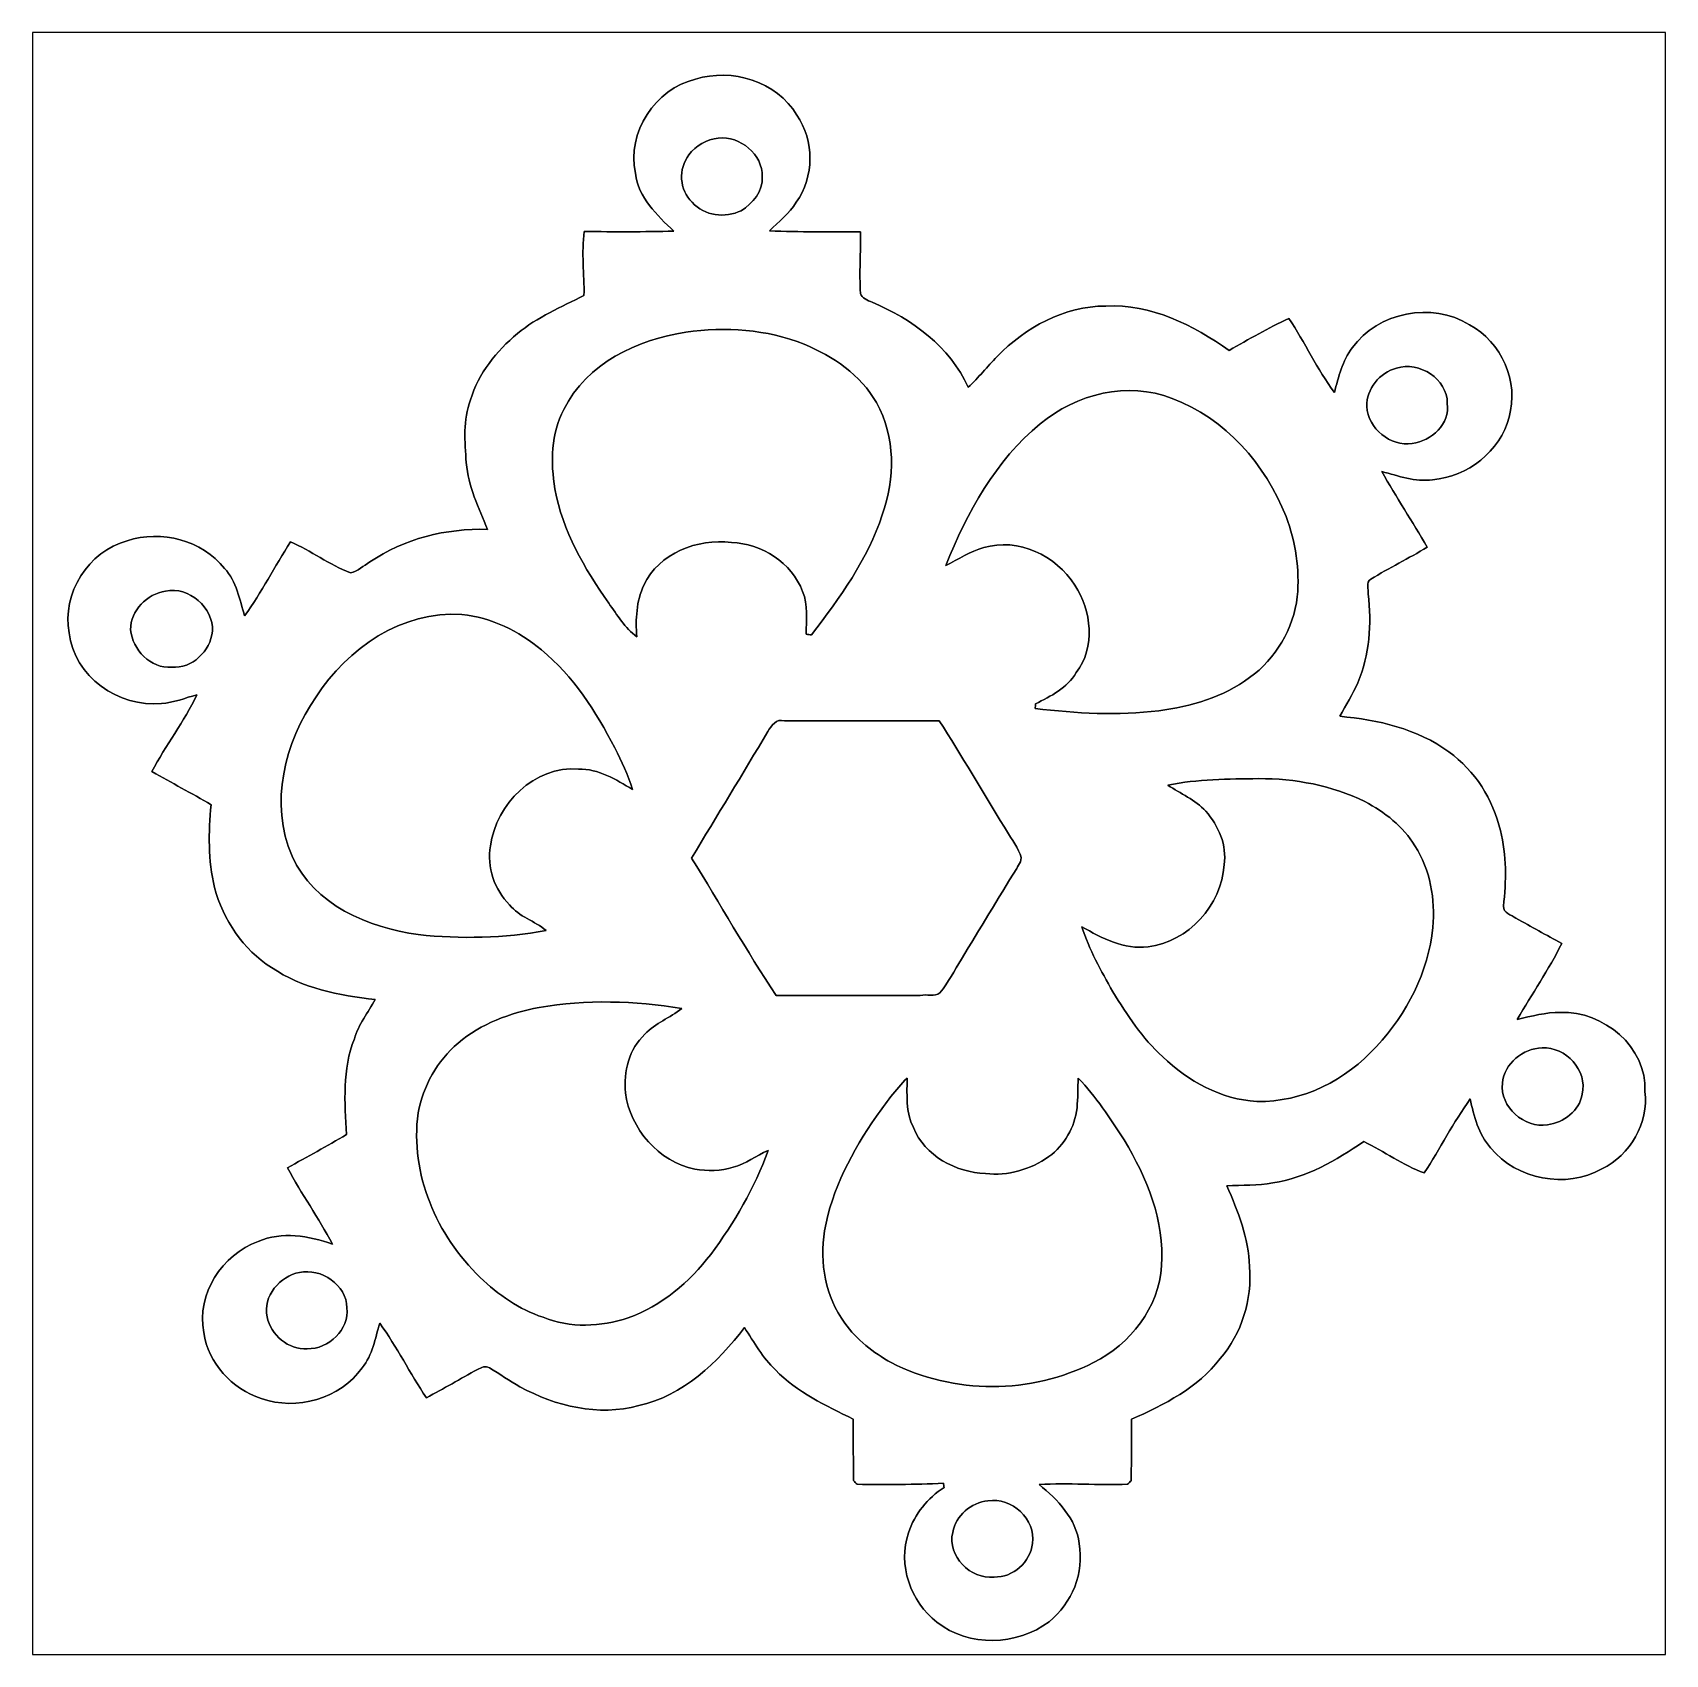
# Model space of a CAD drawing. Header units: centimetres. Extents: x -16.8 to 16.8, y -16.7 to 16.7.
import ezdxf

# ---------------------------------------------------------------- set-up
doc = ezdxf.new("R2010")
doc.units = ezdxf.units.CM
doc.header["$MEASUREMENT"] = 0
doc.layers.add('Layer 1', color=7, linetype='Continuous')

msp = doc.modelspace()

# ---------------------------------------------------------------- linework, layer by layer
at = {"layer": 'Layer 1', "color": 7}
for points, knots in [([(-16.77458, 16.66875), (-16.77458, 16.66875), (16.77458, 16.66875), (16.77458, 16.66875), (16.77458, 16.66875), (16.77458, 16.66875), (16.77458, -16.66875), (16.77458, -16.66875), (16.77458, -16.66875), (16.77458, -16.66875), (-16.77458, -16.66875), (-16.77458, -16.66875), (-16.77458, -16.66875), (-16.77458, -16.66875), (-16.77458, 16.66875), (-16.77458, 16.66875), (-16.77458, 16.66875), (-16.77458, 16.66875), (-16.77458, 16.66875), (-16.77458, 16.66875)], [0, 0, 0, 0, 0.16666667, 0.16666667, 0.16666667, 0.16666667, 0.33333333, 0.33333333, 0.33333333, 0.33333333, 0.5, 0.5, 0.5, 0.5, 0.66666667, 0.66666667, 0.66666667, 0.66666667, 1, 1, 1, 1]), ([(-3.1556, 15.71272), (-3.97651, 15.5134), (-4.57623, 14.61311), (-4.38785, 13.77879), (-4.38785, 13.77879), (-4.32682, 13.27714), (-3.94829, 12.91202), (-3.59763, 12.58817), (-3.59763, 12.58817), (-4.21146, 12.57053), (-4.82529, 12.57512), (-5.43913, 12.58041), (-5.43913, 12.58041), (-5.50228, 12.14579), (-5.43666, 11.7034), (-5.44548, 11.26631), (-5.44548, 11.26631), (-5.91326, 11.02713), (-6.40539, 10.82075), (-6.81355, 10.48209), (-6.81355, 10.48209), (-7.24359, 10.12155), (-7.61577, 9.66329), (-7.77734, 9.11825), (-7.77734, 9.11825), (-7.93468, 8.70761), (-7.89411, 8.25853), (-7.86553, 7.82955), (-7.86553, 7.82955), (-7.82144, 7.34413), (-7.61153, 6.90069), (-7.42774, 6.45654), (-7.42774, 6.45654), (-8.27581, 6.48123), (-9.14224, 6.27062), (-9.84532, 5.78732), (-9.84532, 5.78732), (-9.97761, 5.71183), (-10.09368, 5.59329), (-10.24678, 5.56154), (-10.24678, 5.56154), (-10.67611, 5.7344), (-11.05253, 6.01663), (-11.47692, 6.20219), (-11.47692, 6.20219), (-11.7983, 5.69877), (-12.06994, 5.16255), (-12.41989, 4.67854), (-12.41989, 4.67854), (-12.51973, 5.01615), (-12.58535, 5.38515), (-12.83194, 5.65397), (-12.83194, 5.65397), (-13.29655, 6.23888), (-14.12946, 6.44701), (-14.83289, 6.22371), (-14.83289, 6.22371), (-15.6277, 6.01345), (-16.18403, 5.13609), (-16.0214, 4.32753), (-16.0214, 4.32753), (-15.93039, 3.435), (-14.99694, 2.78624), (-14.12981, 2.88078), (-14.12981, 2.88078), (-13.87581, 2.88854), (-13.64192, 2.99649), (-13.39815, 3.05647), (-13.39815, 3.05647), (-13.65779, 2.50437), (-14.04585, 2.02177), (-14.32243, 1.47708), (-14.32243, 1.47708), (-13.91814, 1.24954), (-13.50892, 1.03117), (-13.10887, 0.79657), (-13.10887, 0.79657), (-13.16637, 0.23142), (-13.16743, -0.34784), (-13.03867, -0.90346), (-13.03867, -0.90346), (-12.8591, -1.56598), (-12.45482, -2.18369), (-11.86533, -2.54917), (-11.86533, -2.54917), (-11.24056, -2.98027), (-10.47433, -3.12314), (-9.73384, -3.20781), (-9.73384, -3.20781), (-9.88766, -3.47098), (-10.07357, -3.71969), (-10.16423, -4.01461), (-10.16423, -4.01461), (-10.41153, -4.63973), (-10.36532, -5.32694), (-10.3251, -5.98417), (-10.3251, -5.98417), (-10.72444, -6.21947), (-11.1312, -6.44243), (-11.5376, -6.66538), (-11.5376, -6.66538), (-11.25149, -7.20161), (-10.89766, -7.69796), (-10.61614, -8.2363), (-10.61614, -8.2363), (-11.10156, -8.06309), (-11.6519, -7.96643), (-12.1412, -8.18339), (-12.1412, -8.18339), (-12.88344, -8.44374), (-13.41014, -9.265), (-13.25951, -10.05064), (-13.25951, -10.05064), (-13.17343, -10.68352), (-12.67813, -11.21057), (-12.08088, -11.40883), (-12.08088, -11.40883), (-11.34992, -11.66566), (-10.45422, -11.4173), (-10.00231, -10.77595), (-10.00231, -10.77595), (-9.78853, -10.51454), (-9.73737, -10.17446), (-9.64283, -9.8612), (-9.64283, -9.8612), (-9.28864, -10.34838), (-9.02229, -10.89342), (-8.68433, -11.39261), (-8.68433, -11.39261), (-8.32732, -11.21128), (-7.98689, -10.99961), (-7.63376, -10.81193), (-7.63376, -10.81193), (-7.55862, -10.77736), (-7.46795, -10.72303), (-7.38823, -10.77771), (-7.38823, -10.77771), (-7.17444, -10.89978), (-6.97971, -11.05323), (-6.76134, -11.16894), (-6.76134, -11.16894), (-6.02615, -11.56794), (-5.14597, -11.78313), (-4.32118, -11.55347), (-4.32118, -11.55347), (-3.40572, -11.35521), (-2.70122, -10.66835), (-2.14665, -9.95151), (-2.14665, -9.95151), (-1.95121, -10.25384), (-1.77306, -10.57134), (-1.50989, -10.82287), (-1.50989, -10.82287), (-1.06504, -11.28324), (-0.47907, -11.557), (0.08819, -11.83217), (0.08819, -11.83217), (0.08643, -12.25303), (0.08855, -12.6746), (0.09313, -13.09617), (0.09313, -13.09617), (0.11712, -13.12157), (0.14146, -13.14732), (0.16581, -13.17343), (0.16581, -13.17343), (0.75706, -13.17943), (1.34902, -13.18189), (1.93993, -13.14944), (1.93993, -13.14944), (1.94381, -13.17131), (1.95121, -13.21435), (1.95509, -13.23587), (1.95509, -13.23587), (1.61643, -13.45565), (1.35114, -13.78444), (1.22061, -14.1672), (1.22061, -14.1672), (1.00118, -14.82161), (1.26083, -15.59454), (1.80799, -16.00729), (1.80799, -16.00729), (2.45851, -16.52517), (3.45546, -16.49201), (4.11021, -15.99812), (4.11021, -15.99812), (4.57764, -15.61747), (4.84293, -14.9927), (4.72757, -14.38981), (4.72757, -14.38981), (4.67395, -13.87616), (4.28307, -13.49199), (3.90878, -13.1759), (3.90878, -13.1759), (4.51238, -13.14168), (5.11845, -13.19777), (5.72311, -13.17272), (5.72311, -13.17272), (5.74816, -13.14732), (5.77356, -13.12263), (5.79967, -13.09829), (5.79967, -13.09829), (5.80249, -12.67777), (5.80461, -12.25726), (5.8039, -11.83711), (5.8039, -11.83711), (6.47524, -11.53478), (7.17021, -11.18941), (7.62564, -10.59004), (7.62564, -10.59004), (8.07085, -10.07075), (8.28746, -9.37754), (8.2296, -8.69738), (8.2296, -8.69738), (8.21408, -8.11318), (7.99218, -7.56532), (7.76499, -7.03651), (7.76499, -7.03651), (8.08002, -7.02098), (8.39752, -7.03474), (8.70973, -6.97865), (8.70973, -6.97865), (9.39729, -6.86999), (10.01183, -6.51404), (10.57769, -6.12669), (10.57769, -6.12669), (10.99855, -6.32989), (11.38061, -6.61353), (11.82194, -6.77333), (11.82194, -6.77333), (12.1412, -6.26851), (12.42095, -5.73828), (12.76385, -5.24933), (12.76385, -5.24933), (12.8397, -5.60564), (12.93495, -5.97464), (13.18366, -6.25475), (13.18366, -6.25475), (13.71671, -6.91339), (14.73341, -7.10248), (15.47107, -6.68796), (15.47107, -6.68796), (16.05633, -6.40539), (16.43274, -5.7471), (16.35619, -5.09693), (16.35619, -5.09693), (16.40064, -4.18218), (15.49929, -3.44064), (14.62264, -3.47274), (14.62264, -3.47274), (14.31854, -3.46957), (14.02433, -3.54683), (13.73152, -3.61597), (13.73152, -3.61597), (14.03315, -3.09316), (14.37852, -2.59503), (14.64557, -2.05317), (14.64557, -2.05317), (14.32807, -1.88807), (14.02009, -1.70533), (13.70436, -1.53705), (13.70436, -1.53705), (13.61334, -1.4672), (13.44119, -1.43228), (13.44718, -1.29011), (13.44718, -1.29011), (13.50469, -0.77364), (13.51703, -0.24236), (13.38509, 0.26458), (13.38509, 0.26458), (13.23693, 0.90346), (12.86545, 1.50178), (12.3257, 1.88136), (12.3257, 1.88136), (11.68047, 2.36185), (10.87085, 2.54212), (10.08415, 2.61549), (10.08415, 2.61549), (10.20692, 2.84551), (10.34979, 3.06458), (10.45527, 3.30376), (10.45527, 3.30376), (10.70292, 3.87809), (10.73644, 4.51767), (10.67117, 5.13256), (10.67117, 5.13256), (10.67823, 5.21899), (10.61896, 5.37104), (10.72056, 5.43278), (10.72056, 5.43278), (11.09804, 5.66808), (11.50232, 5.85823), (11.8812, 6.09212), (11.8812, 6.09212), (11.5757, 6.61388), (11.2462, 7.12117), (10.94846, 7.64716), (10.94846, 7.64716), (11.28889, 7.55756), (11.63391, 7.42491), (11.99233, 7.47748), (11.99233, 7.47748), (12.70988, 7.5371), (13.38545, 8.0585), (13.56289, 8.76653), (13.56289, 8.76653), (13.77209, 9.48514), (13.40908, 10.31699), (12.74833, 10.66412), (12.74833, 10.66412), (11.98351, 11.13861), (10.86309, 10.93011), (10.34168, 10.18893), (10.34168, 10.18893), (10.13636, 9.92329), (10.06052, 9.58991), (9.97409, 9.27276), (9.97409, 9.27276), (9.62131, 9.75254), (9.3666, 10.29723), (9.03887, 10.79429), (9.03887, 10.79429), (8.6166, 10.60132), (8.21619, 10.36532), (7.81297, 10.13672), (7.81297, 10.13672), (7.07002, 10.65671), (6.20748, 11.09521), (5.27544, 11.049), (5.27544, 11.049), (4.42313, 11.04441), (3.62479, 10.61191), (3.04341, 10.00972), (3.04341, 10.00972), (2.84057, 9.8044), (2.66347, 9.57439), (2.45004, 9.37966), (2.45004, 9.37966), (2.07045, 10.2108), (1.29822, 10.78336), (0.47272, 11.12485), (0.47272, 11.12485), (0.38806, 11.1693), (0.26423, 11.20563), (0.23671, 11.30935), (0.23671, 11.30935), (0.20884, 11.73127), (0.24201, 12.15355), (0.2353, 12.57582), (0.2353, 12.57582), (-0.38735, 12.57582), (-1.01036, 12.56912), (-1.63266, 12.59276), (-1.63266, 12.59276), (-1.44851, 12.78819), (-1.22414, 12.948), (-1.08232, 13.18048), (-1.08232, 13.18048), (-0.71473, 13.70118), (-0.70767, 14.45189), (-1.07491, 14.97506), (-1.07491, 14.97506), (-1.48237, 15.66721), (-2.40841, 15.94697), (-3.1556, 15.71272)], [0, 0, 0, 0, 0.01086957, 0.01086957, 0.01086957, 0.01086957, 0.02173913, 0.02173913, 0.02173913, 0.02173913, 0.0326087, 0.0326087, 0.0326087, 0.0326087, 0.04347826, 0.04347826, 0.04347826, 0.04347826, 0.05434783, 0.05434783, 0.05434783, 0.05434783, 0.06521739, 0.06521739, 0.06521739, 0.06521739, 0.07608696, 0.07608696, 0.07608696, 0.07608696, 0.08695652, 0.08695652, 0.08695652, 0.08695652, 0.09782609, 0.09782609, 0.09782609, 0.09782609, 0.10869565, 0.10869565, 0.10869565, 0.10869565, 0.11956522, 0.11956522, 0.11956522, 0.11956522, 0.13043478, 0.13043478, 0.13043478, 0.13043478, 0.14130435, 0.14130435, 0.14130435, 0.14130435, 0.15217391, 0.15217391, 0.15217391, 0.15217391, 0.16304348, 0.16304348, 0.16304348, 0.16304348, 0.17391304, 0.17391304, 0.17391304, 0.17391304, 0.18478261, 0.18478261, 0.18478261, 0.18478261, 0.19565217, 0.19565217, 0.19565217, 0.19565217, 0.20652174, 0.20652174, 0.20652174, 0.20652174, 0.2173913, 0.2173913, 0.2173913, 0.2173913, 0.22826087, 0.22826087, 0.22826087, 0.22826087, 0.23913043, 0.23913043, 0.23913043, 0.23913043, 0.25, 0.25, 0.25, 0.25, 0.26086957, 0.26086957, 0.26086957, 0.26086957, 0.27173913, 0.27173913, 0.27173913, 0.27173913, 0.2826087, 0.2826087, 0.2826087, 0.2826087, 0.29347826, 0.29347826, 0.29347826, 0.29347826, 0.30434783, 0.30434783, 0.30434783, 0.30434783, 0.31521739, 0.31521739, 0.31521739, 0.31521739, 0.32608696, 0.32608696, 0.32608696, 0.32608696, 0.33695652, 0.33695652, 0.33695652, 0.33695652, 0.34782609, 0.34782609, 0.34782609, 0.34782609, 0.35869565, 0.35869565, 0.35869565, 0.35869565, 0.36956522, 0.36956522, 0.36956522, 0.36956522, 0.38043478, 0.38043478, 0.38043478, 0.38043478, 0.39130435, 0.39130435, 0.39130435, 0.39130435, 0.40217391, 0.40217391, 0.40217391, 0.40217391, 0.41304348, 0.41304348, 0.41304348, 0.41304348, 0.42391304, 0.42391304, 0.42391304, 0.42391304, 0.43478261, 0.43478261, 0.43478261, 0.43478261, 0.44565217, 0.44565217, 0.44565217, 0.44565217, 0.45652174, 0.45652174, 0.45652174, 0.45652174, 0.4673913, 0.4673913, 0.4673913, 0.4673913, 0.47826087, 0.47826087, 0.47826087, 0.47826087, 0.48913043, 0.48913043, 0.48913043, 0.48913043, 0.5, 0.5, 0.5, 0.5, 0.51086957, 0.51086957, 0.51086957, 0.51086957, 0.52173913, 0.52173913, 0.52173913, 0.52173913, 0.5326087, 0.5326087, 0.5326087, 0.5326087, 0.54347826, 0.54347826, 0.54347826, 0.54347826, 0.55434783, 0.55434783, 0.55434783, 0.55434783, 0.56521739, 0.56521739, 0.56521739, 0.56521739, 0.57608696, 0.57608696, 0.57608696, 0.57608696, 0.58695652, 0.58695652, 0.58695652, 0.58695652, 0.59782609, 0.59782609, 0.59782609, 0.59782609, 0.60869565, 0.60869565, 0.60869565, 0.60869565, 0.61956522, 0.61956522, 0.61956522, 0.61956522, 0.63043478, 0.63043478, 0.63043478, 0.63043478, 0.64130435, 0.64130435, 0.64130435, 0.64130435, 0.65217391, 0.65217391, 0.65217391, 0.65217391, 0.66304348, 0.66304348, 0.66304348, 0.66304348, 0.67391304, 0.67391304, 0.67391304, 0.67391304, 0.68478261, 0.68478261, 0.68478261, 0.68478261, 0.69565217, 0.69565217, 0.69565217, 0.69565217, 0.70652174, 0.70652174, 0.70652174, 0.70652174, 0.7173913, 0.7173913, 0.7173913, 0.7173913, 0.72826087, 0.72826087, 0.72826087, 0.72826087, 0.73913043, 0.73913043, 0.73913043, 0.73913043, 0.75, 0.75, 0.75, 0.75, 0.76086957, 0.76086957, 0.76086957, 0.76086957, 0.77173913, 0.77173913, 0.77173913, 0.77173913, 0.7826087, 0.7826087, 0.7826087, 0.7826087, 0.79347826, 0.79347826, 0.79347826, 0.79347826, 0.80434783, 0.80434783, 0.80434783, 0.80434783, 0.81521739, 0.81521739, 0.81521739, 0.81521739, 0.82608696, 0.82608696, 0.82608696, 0.82608696, 0.83695652, 0.83695652, 0.83695652, 0.83695652, 0.84782609, 0.84782609, 0.84782609, 0.84782609, 0.85869565, 0.85869565, 0.85869565, 0.85869565, 0.86956522, 0.86956522, 0.86956522, 0.86956522, 0.88043478, 0.88043478, 0.88043478, 0.88043478, 0.89130435, 0.89130435, 0.89130435, 0.89130435, 0.90217391, 0.90217391, 0.90217391, 0.90217391, 0.91304348, 0.91304348, 0.91304348, 0.91304348, 0.92391304, 0.92391304, 0.92391304, 0.92391304, 0.93478261, 0.93478261, 0.93478261, 0.93478261, 0.94565217, 0.94565217, 0.94565217, 0.94565217, 0.95652174, 0.95652174, 0.95652174, 0.95652174, 0.9673913, 0.9673913, 0.9673913, 0.9673913, 0.97826087, 0.97826087, 0.97826087, 0.97826087, 1, 1, 1, 1]), ([(-2.6857, 14.50164), (-2.23908, 14.55138), (-1.76883, 14.16544), (-1.7847, 13.70542), (-1.7847, 13.70542), (-1.76177, 13.40908), (-1.9812, 13.15932), (-2.21439, 13.00903), (-2.21439, 13.00903), (-2.54212, 12.85275), (-2.97674, 12.89332), (-3.22086, 13.18331), (-3.22086, 13.18331), (-3.48897, 13.4299), (-3.51049, 13.87263), (-3.2893, 14.15486), (-3.2893, 14.15486), (-3.15207, 14.34994), (-2.92065, 14.47518), (-2.6857, 14.50164)], [0, 0, 0, 0, 0.16666667, 0.16666667, 0.16666667, 0.16666667, 0.33333333, 0.33333333, 0.33333333, 0.33333333, 0.5, 0.5, 0.5, 0.5, 0.66666667, 0.66666667, 0.66666667, 0.66666667, 1, 1, 1, 1]), ([(-3.35351, 10.51207), (-2.53824, 10.63131), (-1.69051, 10.56852), (-0.9211, 10.26477), (-0.9211, 10.26477), (-0.32773, 10.01607), (0.23989, 9.63471), (0.56268, 9.06251), (0.56268, 9.06251), (0.95638, 8.36683), (0.95356, 7.49759), (0.68192, 6.75816), (0.68192, 6.75816), (0.38911, 5.83706), (-0.19544, 5.05248), (-0.76906, 4.28978), (-0.76906, 4.28978), (-0.80539, 4.29331), (-0.84173, 4.29683), (-0.87736, 4.30071), (-0.87736, 4.30071), (-0.88089, 4.59458), (-0.83926, 4.90291), (-0.95285, 5.18266), (-0.95285, 5.18266), (-1.17934, 5.77391), (-1.79176, 6.16691), (-2.41723, 6.18702), (-2.41723, 6.18702), (-3.11326, 6.27697), (-3.90631, 5.96935), (-4.21675, 5.30966), (-4.21675, 5.30966), (-4.36563, 4.98052), (-4.39138, 4.60692), (-4.35928, 4.25097), (-4.35928, 4.25097), (-4.6041, 4.43018), (-4.76179, 4.70006), (-4.93748, 4.94136), (-4.93748, 4.94136), (-5.43807, 5.65044), (-5.88504, 6.42549), (-6.04414, 7.28945), (-6.04414, 7.28945), (-6.13093, 7.83625), (-6.1274, 8.42504), (-5.85717, 8.92351), (-5.85717, 8.92351), (-5.39503, 9.86649), (-4.35081, 10.36214), (-3.35351, 10.51207)], [0, 0, 0, 0, 0.07142857, 0.07142857, 0.07142857, 0.07142857, 0.14285714, 0.14285714, 0.14285714, 0.14285714, 0.21428571, 0.21428571, 0.21428571, 0.21428571, 0.28571429, 0.28571429, 0.28571429, 0.28571429, 0.35714286, 0.35714286, 0.35714286, 0.35714286, 0.42857143, 0.42857143, 0.42857143, 0.42857143, 0.5, 0.5, 0.5, 0.5, 0.57142857, 0.57142857, 0.57142857, 0.57142857, 0.64285714, 0.64285714, 0.64285714, 0.64285714, 0.71428571, 0.71428571, 0.71428571, 0.71428571, 0.78571429, 0.78571429, 0.78571429, 0.78571429, 0.85714286, 0.85714286, 0.85714286, 0.85714286, 1, 1, 1, 1]), ([(11.25008, 9.77406), (11.71892, 9.91411), (12.29607, 9.55287), (12.29466, 9.04769), (12.29466, 9.04769), (12.35357, 8.62647), (11.96975, 8.27052), (11.57287, 8.22537), (11.57287, 8.22537), (11.12308, 8.15375), (10.66694, 8.5277), (10.63872, 8.98243), (10.63872, 8.98243), (10.6359, 9.34614), (10.90154, 9.68022), (11.25008, 9.77406)], [0, 0, 0, 0, 0.2, 0.2, 0.2, 0.2, 0.4, 0.4, 0.4, 0.4, 0.6, 0.6, 0.6, 0.6, 1, 1, 1, 1]), ([(3.92924, 8.62894), (4.66796, 9.2396), (5.72735, 9.51618), (6.63928, 9.14506), (6.63928, 9.14506), (7.73359, 8.74501), (8.56121, 7.79004), (8.98066, 6.72112), (8.98066, 6.72112), (9.17822, 6.19795), (9.26218, 5.63104), (9.21244, 5.07294), (9.21244, 5.07294), (9.13377, 4.41501), (8.77006, 3.79624), (8.23207, 3.40924), (8.23207, 3.40924), (7.69444, 3.00426), (7.02698, 2.81658), (6.36834, 2.73015), (6.36834, 2.73015), (5.52379, 2.62643), (4.66937, 2.6737), (3.82693, 2.77495), (3.82693, 2.77495), (3.82834, 2.79894), (3.83081, 2.84692), (3.83222, 2.87091), (3.83222, 2.87091), (4.14796, 3.02719), (4.48592, 3.19687), (4.67078, 3.51296), (4.67078, 3.51296), (5.06166, 4.03013), (4.9911, 4.79108), (4.63867, 5.30931), (4.63867, 5.30931), (4.26297, 5.92138), (3.47345, 6.29497), (2.76966, 6.08224), (2.76966, 6.08224), (2.48744, 6.00992), (2.24931, 5.83671), (1.98755, 5.71676), (1.98755, 5.71676), (2.42676, 6.80085), (3.01343, 7.87541), (3.92924, 8.62894)], [0, 0, 0, 0, 0.07692308, 0.07692308, 0.07692308, 0.07692308, 0.15384615, 0.15384615, 0.15384615, 0.15384615, 0.23076923, 0.23076923, 0.23076923, 0.23076923, 0.30769231, 0.30769231, 0.30769231, 0.30769231, 0.38461538, 0.38461538, 0.38461538, 0.38461538, 0.46153846, 0.46153846, 0.46153846, 0.46153846, 0.53846154, 0.53846154, 0.53846154, 0.53846154, 0.61538462, 0.61538462, 0.61538462, 0.61538462, 0.69230769, 0.69230769, 0.69230769, 0.69230769, 0.76923077, 0.76923077, 0.76923077, 0.76923077, 0.84615385, 0.84615385, 0.84615385, 0.84615385, 1, 1, 1, 1]), ([(-14.04303, 5.1876), (-13.56043, 5.29308), (-13.06266, 4.84858), (-13.07888, 4.3621), (-13.07888, 4.3621), (-13.12263, 3.95781), (-13.49657, 3.58704), (-13.91708, 3.62409), (-13.91708, 3.62409), (-14.34818, 3.59269), (-14.726, 3.98039), (-14.76128, 4.39455), (-14.76128, 4.39455), (-14.76622, 4.7939), (-14.42226, 5.12868), (-14.04303, 5.1876)], [0, 0, 0, 0, 0.2, 0.2, 0.2, 0.2, 0.4, 0.4, 0.4, 0.4, 0.6, 0.6, 0.6, 0.6, 1, 1, 1, 1]), ([(-10.94987, 3.01308), (-10.30852, 4.01214), (-9.18104, 4.79037), (-7.95479, 4.70958), (-7.95479, 4.70958), (-7.35083, 4.64573), (-6.78427, 4.36633), (-6.32001, 3.9818), (-6.32001, 3.9818), (-5.66279, 3.44135), (-5.19783, 2.71251), (-4.81083, 1.96356), (-4.81083, 1.96356), (-4.67184, 1.68804), (-4.53954, 1.40794), (-4.44712, 1.11266), (-4.44712, 1.11266), (-4.79072, 1.31022), (-5.14421, 1.53776), (-5.55766, 1.53106), (-5.55766, 1.53106), (-6.46007, 1.59808), (-7.2584, 0.81986), (-7.36388, -0.05045), (-7.36388, -0.05045), (-7.45137, -0.48648), (-7.28098, -0.94686), (-6.97724, -1.26153), (-6.97724, -1.26153), (-6.77686, -1.50495), (-6.46077, -1.59314), (-6.22159, -1.78752), (-6.22159, -1.78752), (-7.08766, -1.94627), (-7.97913, -1.96779), (-8.85331, -1.87219), (-8.85331, -1.87219), (-9.87919, -1.73143), (-10.99749, -1.26118), (-11.44341, -0.2607), (-11.44341, -0.2607), (-11.91754, 0.8128), (-11.59581, 2.08104), (-10.94987, 3.01308)], [0, 0, 0, 0, 0.08333333, 0.08333333, 0.08333333, 0.08333333, 0.16666667, 0.16666667, 0.16666667, 0.16666667, 0.25, 0.25, 0.25, 0.25, 0.33333333, 0.33333333, 0.33333333, 0.33333333, 0.41666667, 0.41666667, 0.41666667, 0.41666667, 0.5, 0.5, 0.5, 0.5, 0.58333333, 0.58333333, 0.58333333, 0.58333333, 0.66666667, 0.66666667, 0.66666667, 0.66666667, 0.75, 0.75, 0.75, 0.75, 0.83333333, 0.83333333, 0.83333333, 0.83333333, 1, 1, 1, 1]), ([(-1.66864, 2.30223), (-1.59456, 2.42217), (-1.49825, 2.57387), (-1.32362, 2.51883), (-1.32362, 2.51883), (-0.26458, 2.534), (0.79516, 2.51495), (1.85455, 2.52377), (1.85455, 2.52377), (2.32092, 1.80657), (2.7365, 1.05869), (3.1944, 0.33655), (3.1944, 0.33655), (3.30271, 0.15169), (3.429, -0.02469), (3.51931, -0.21978), (3.51931, -0.21978), (3.57329, -0.32314), (3.49532, -0.42863), (3.44558, -0.51506), (3.44558, -0.51506), (3.05929, -1.13206), (2.68887, -1.75895), (2.30928, -2.37984), (2.30928, -2.37984), (2.165, -2.61126), (2.04223, -2.85715), (1.86902, -3.06917), (1.86902, -3.06917), (1.76036, -3.16442), (1.58997, -3.08928), (1.46509, -3.12385), (1.46509, -3.12385), (0.47696, -3.12491), (-0.51118, -3.12032), (-1.49966, -3.12173), (-1.49966, -3.12173), (-2.10855, -2.20098), (-2.65324, -1.2386), (-3.23321, -0.29916), (-3.23321, -0.29916), (-2.71286, 0.56903), (-2.1844, 1.43192), (-1.66864, 2.30223)], [0, 0, 0, 0, 0.08333333, 0.08333333, 0.08333333, 0.08333333, 0.16666667, 0.16666667, 0.16666667, 0.16666667, 0.25, 0.25, 0.25, 0.25, 0.33333333, 0.33333333, 0.33333333, 0.33333333, 0.41666667, 0.41666667, 0.41666667, 0.41666667, 0.5, 0.5, 0.5, 0.5, 0.58333333, 0.58333333, 0.58333333, 0.58333333, 0.66666667, 0.66666667, 0.66666667, 0.66666667, 0.75, 0.75, 0.75, 0.75, 0.83333333, 0.83333333, 0.83333333, 0.83333333, 1, 1, 1, 1]), ([(8.41446, 1.33385), (9.16481, 1.33632), (9.92364, 1.1938), (10.59991, 0.86184), (10.59991, 0.86184), (11.00596, 0.64523), (11.39155, 0.35278), (11.62826, -0.04974), (11.62826, -0.04974), (11.94894, -0.54151), (12.04524, -1.15041), (11.99974, -1.72755), (11.99974, -1.72755), (11.89884, -2.6416), (11.46704, -3.5052), (10.83839, -4.17124), (10.83839, -4.17124), (10.21927, -4.85881), (9.31862, -5.32765), (8.37988, -5.30154), (8.37988, -5.30154), (7.64364, -5.26556), (6.97195, -4.88068), (6.44666, -4.38362), (6.44666, -4.38362), (6.02544, -4.00579), (5.71923, -3.52284), (5.42219, -3.04694), (5.42219, -3.04694), (5.17948, -2.61691), (4.93254, -2.18299), (4.78367, -1.70991), (4.78367, -1.70991), (5.19571, -1.94769), (5.6515, -2.18511), (6.14504, -2.12196), (6.14504, -2.12196), (6.97159, -2.02741), (7.66127, -1.26718), (7.70572, -0.44027), (7.70572, -0.44027), (7.7724, -0.03598), (7.59178, 0.36513), (7.33107, 0.66358), (7.33107, 0.66358), (7.11517, 0.90099), (6.81284, 1.02341), (6.55179, 1.2005), (6.55179, 1.2005), (7.16421, 1.32397), (7.79216, 1.32433), (8.41446, 1.33385)], [0, 0, 0, 0, 0.07142857, 0.07142857, 0.07142857, 0.07142857, 0.14285714, 0.14285714, 0.14285714, 0.14285714, 0.21428571, 0.21428571, 0.21428571, 0.21428571, 0.28571429, 0.28571429, 0.28571429, 0.28571429, 0.35714286, 0.35714286, 0.35714286, 0.35714286, 0.42857143, 0.42857143, 0.42857143, 0.42857143, 0.5, 0.5, 0.5, 0.5, 0.57142857, 0.57142857, 0.57142857, 0.57142857, 0.64285714, 0.64285714, 0.64285714, 0.64285714, 0.71428571, 0.71428571, 0.71428571, 0.71428571, 0.78571429, 0.78571429, 0.78571429, 0.78571429, 0.85714286, 0.85714286, 0.85714286, 0.85714286, 1, 1, 1, 1]), ([(-6.36799, -3.36903), (-5.39962, -3.20851), (-4.40302, -3.2258), (-3.43676, -3.39443), (-3.43676, -3.39443), (-3.68088, -3.58175), (-3.98004, -3.69217), (-4.19312, -3.92077), (-4.19312, -3.92077), (-4.51944, -4.22134), (-4.63585, -4.69194), (-4.59423, -5.12233), (-4.59423, -5.12233), (-4.49368, -5.86599), (-3.91195, -6.54121), (-3.16865, -6.69643), (-3.16865, -6.69643), (-2.90654, -6.73523), (-2.63243, -6.73488), (-2.37702, -6.65621), (-2.37702, -6.65621), (-2.11949, -6.5853), (-1.90818, -6.41244), (-1.66299, -6.31261), (-1.66299, -6.31261), (-1.93851, -7.08096), (-2.35444, -7.79463), (-2.84198, -8.44691), (-2.84198, -8.44691), (-3.28013, -9.01806), (-3.85304, -9.5056), (-4.53602, -9.75289), (-4.53602, -9.75289), (-5.09834, -9.93775), (-5.73158, -9.96632), (-6.28579, -9.73843), (-6.28579, -9.73843), (-6.77651, -9.57862), (-7.20796, -9.27276), (-7.57802, -8.91893), (-7.57802, -8.91893), (-8.47478, -8.05744), (-9.0237, -6.79344), (-8.85472, -5.53932), (-8.85472, -5.53932), (-8.75277, -4.98546), (-8.46208, -4.46864), (-8.03275, -4.10281), (-8.03275, -4.10281), (-7.56285, -3.7024), (-6.96666, -3.4858), (-6.36799, -3.36903)], [0, 0, 0, 0, 0.07142857, 0.07142857, 0.07142857, 0.07142857, 0.14285714, 0.14285714, 0.14285714, 0.14285714, 0.21428571, 0.21428571, 0.21428571, 0.21428571, 0.28571429, 0.28571429, 0.28571429, 0.28571429, 0.35714286, 0.35714286, 0.35714286, 0.35714286, 0.42857143, 0.42857143, 0.42857143, 0.42857143, 0.5, 0.5, 0.5, 0.5, 0.57142857, 0.57142857, 0.57142857, 0.57142857, 0.64285714, 0.64285714, 0.64285714, 0.64285714, 0.71428571, 0.71428571, 0.71428571, 0.71428571, 0.78571429, 0.78571429, 0.78571429, 0.78571429, 0.85714286, 0.85714286, 0.85714286, 0.85714286, 1, 1, 1, 1]), ([(14.24199, -4.19982), (14.726, -4.18006), (15.18955, -4.66019), (15.06255, -5.15267), (15.06255, -5.15267), (15.01704, -5.49875), (14.6812, -5.73617), (14.35453, -5.78414), (14.35453, -5.78414), (13.87616, -5.85823), (13.37134, -5.41655), (13.42566, -4.92478), (13.42566, -4.92478), (13.46764, -4.51767), (13.84476, -4.21464), (14.24199, -4.19982)], [0, 0, 0, 0, 0.2, 0.2, 0.2, 0.2, 0.4, 0.4, 0.4, 0.4, 0.6, 0.6, 0.6, 0.6, 1, 1, 1, 1]), ([(0.56233, -5.60564), (0.76306, -5.33788), (0.95285, -5.05813), (1.19239, -4.82212), (1.19239, -4.82212), (1.1938, -5.16184), (1.1624, -5.52556), (1.32468, -5.83777), (1.32468, -5.83777), (1.5561, -6.43008), (2.19816, -6.75358), (2.80529, -6.78533), (2.80529, -6.78533), (3.26566, -6.83895), (3.73133, -6.69784), (4.1088, -6.43714), (4.1088, -6.43714), (4.42842, -6.20007), (4.63973, -5.83036), (4.68595, -5.43525), (4.68595, -5.43525), (4.70253, -5.23134), (4.70606, -5.02779), (4.70606, -4.82388), (4.70606, -4.82388), (5.08176, -5.19889), (5.36116, -5.65432), (5.65362, -6.09388), (5.65362, -6.09388), (6.11999, -6.86964), (6.49041, -7.75899), (6.42302, -8.68186), (6.42302, -8.68186), (6.36905, -9.53629), (5.78097, -10.29582), (5.02567, -10.66871), (5.02567, -10.66871), (3.74615, -11.32699), (2.14559, -11.3284), (0.86501, -10.67082), (0.86501, -10.67082), (0.50094, -10.46374), (0.15593, -10.20445), (-0.08502, -9.85767), (-0.08502, -9.85767), (-0.48542, -9.32321), (-0.60995, -8.61624), (-0.502, -7.96572), (-0.502, -7.96572), (-0.35348, -7.10424), (0.0702, -6.31719), (0.56233, -5.60564)], [0, 0, 0, 0, 0.07142857, 0.07142857, 0.07142857, 0.07142857, 0.14285714, 0.14285714, 0.14285714, 0.14285714, 0.21428571, 0.21428571, 0.21428571, 0.21428571, 0.28571429, 0.28571429, 0.28571429, 0.28571429, 0.35714286, 0.35714286, 0.35714286, 0.35714286, 0.42857143, 0.42857143, 0.42857143, 0.42857143, 0.5, 0.5, 0.5, 0.5, 0.57142857, 0.57142857, 0.57142857, 0.57142857, 0.64285714, 0.64285714, 0.64285714, 0.64285714, 0.71428571, 0.71428571, 0.71428571, 0.71428571, 0.78571429, 0.78571429, 0.78571429, 0.78571429, 0.85714286, 0.85714286, 0.85714286, 0.85714286, 1, 1, 1, 1]), ([(-11.29136, -8.81839), (-10.84968, -8.72278), (-10.31875, -9.0745), (-10.31875, -9.54334), (-10.31875, -9.54334), (-10.26019, -9.99102), (-10.69693, -10.39566), (-11.13155, -10.38648), (-11.13155, -10.38648), (-11.51855, -10.41753), (-11.87873, -10.10038), (-11.95776, -9.73173), (-11.95776, -9.73173), (-12.05018, -9.31016), (-11.69599, -8.89), (-11.29136, -8.81839)], [0, 0, 0, 0, 0.2, 0.2, 0.2, 0.2, 0.4, 0.4, 0.4, 0.4, 0.6, 0.6, 0.6, 0.6, 1, 1, 1, 1]), ([(2.85574, -13.5128), (3.33939, -13.4306), (3.84775, -13.89204), (3.76908, -14.38734), (3.76908, -14.38734), (3.73098, -14.77363), (3.37009, -15.09395), (2.97956, -15.07913), (2.97956, -15.07913), (2.49837, -15.13628), (2.01401, -14.64592), (2.13078, -14.16262), (2.13078, -14.16262), (2.1904, -13.81548), (2.50966, -13.54349), (2.85574, -13.5128)], [0, 0, 0, 0, 0.2, 0.2, 0.2, 0.2, 0.4, 0.4, 0.4, 0.4, 0.6, 0.6, 0.6, 0.6, 1, 1, 1, 1])]:
    msp.add_open_spline(points, degree=3, knots=knots, dxfattribs=at)
at = {"layer": 'Layer 1', "color": 251}
for points, knots in [([(-3.1556, 15.71272), (-2.40841, 15.94697), (-1.48237, 15.66721), (-1.07491, 14.97506), (-1.07491, 14.97506), (-0.70767, 14.45189), (-0.71473, 13.70118), (-1.08232, 13.18048), (-1.08232, 13.18048), (-1.22414, 12.948), (-1.44851, 12.78819), (-1.63266, 12.59276), (-1.63266, 12.59276), (-1.01036, 12.56912), (-0.38735, 12.57582), (0.2353, 12.57582), (0.2353, 12.57582), (0.24201, 12.15355), (0.20884, 11.73127), (0.23671, 11.30935), (0.23671, 11.30935), (0.26423, 11.20563), (0.38806, 11.1693), (0.47272, 11.12485), (0.47272, 11.12485), (1.29822, 10.78336), (2.07045, 10.2108), (2.45004, 9.37966), (2.45004, 9.37966), (2.66347, 9.57439), (2.84057, 9.8044), (3.04341, 10.00972), (3.04341, 10.00972), (3.62479, 10.61191), (4.42313, 11.04441), (5.27544, 11.049), (5.27544, 11.049), (6.20748, 11.09521), (7.07002, 10.65671), (7.81297, 10.13672), (7.81297, 10.13672), (8.21619, 10.36532), (8.6166, 10.60132), (9.03887, 10.79429), (9.03887, 10.79429), (9.3666, 10.29723), (9.62131, 9.75254), (9.97409, 9.27276), (9.97409, 9.27276), (10.06052, 9.58991), (10.13636, 9.92329), (10.34168, 10.18893), (10.34168, 10.18893), (10.86309, 10.93011), (11.98351, 11.13861), (12.74833, 10.66412), (12.74833, 10.66412), (13.40908, 10.31699), (13.77209, 9.48514), (13.56289, 8.76653), (13.56289, 8.76653), (13.38545, 8.0585), (12.70988, 7.5371), (11.99233, 7.47748), (11.99233, 7.47748), (11.63391, 7.42491), (11.28889, 7.55756), (10.94846, 7.64716), (10.94846, 7.64716), (11.2462, 7.12117), (11.5757, 6.61388), (11.8812, 6.09212), (11.8812, 6.09212), (11.50232, 5.85823), (11.09804, 5.66808), (10.72056, 5.43278), (10.72056, 5.43278), (10.61896, 5.37104), (10.67823, 5.21899), (10.67117, 5.13256), (10.67117, 5.13256), (10.73644, 4.51767), (10.70292, 3.87809), (10.45527, 3.30376), (10.45527, 3.30376), (10.34979, 3.06458), (10.20692, 2.84551), (10.08415, 2.61549), (10.08415, 2.61549), (10.87085, 2.54212), (11.68047, 2.36185), (12.3257, 1.88136), (12.3257, 1.88136), (12.86545, 1.50178), (13.23693, 0.90346), (13.38509, 0.26458), (13.38509, 0.26458), (13.51703, -0.24236), (13.50469, -0.77364), (13.44718, -1.29011), (13.44718, -1.29011), (13.44119, -1.43228), (13.61334, -1.4672), (13.70436, -1.53705), (13.70436, -1.53705), (14.02009, -1.70533), (14.32807, -1.88807), (14.64557, -2.05317), (14.64557, -2.05317), (14.37852, -2.59503), (14.03315, -3.09316), (13.73152, -3.61597), (13.73152, -3.61597), (14.02433, -3.54683), (14.31854, -3.46957), (14.62264, -3.47274), (14.62264, -3.47274), (15.49929, -3.44064), (16.40064, -4.18218), (16.35619, -5.09693), (16.35619, -5.09693), (16.43274, -5.7471), (16.05633, -6.40539), (15.47107, -6.68796), (15.47107, -6.68796), (14.73341, -7.10248), (13.71671, -6.91339), (13.18366, -6.25475), (13.18366, -6.25475), (12.93495, -5.97464), (12.8397, -5.60564), (12.76385, -5.24933), (12.76385, -5.24933), (12.42095, -5.73828), (12.1412, -6.26851), (11.82194, -6.77333), (11.82194, -6.77333), (11.38061, -6.61353), (10.99855, -6.32989), (10.57769, -6.12669), (10.57769, -6.12669), (10.01183, -6.51404), (9.39729, -6.86999), (8.70973, -6.97865), (8.70973, -6.97865), (8.39752, -7.03474), (8.08002, -7.02098), (7.76499, -7.03651), (7.76499, -7.03651), (7.99218, -7.56532), (8.21408, -8.11318), (8.2296, -8.69738), (8.2296, -8.69738), (8.28746, -9.37754), (8.07085, -10.07075), (7.62564, -10.59004), (7.62564, -10.59004), (7.17021, -11.18941), (6.47524, -11.53478), (5.8039, -11.83711), (5.8039, -11.83711), (5.80461, -12.25726), (5.80249, -12.67777), (5.79967, -13.09829), (5.79967, -13.09829), (5.77356, -13.12263), (5.74816, -13.14732), (5.72311, -13.17272), (5.72311, -13.17272), (5.11845, -13.19777), (4.51238, -13.14168), (3.90878, -13.1759), (3.90878, -13.1759), (4.28307, -13.49199), (4.67395, -13.87616), (4.72757, -14.38981), (4.72757, -14.38981), (4.84293, -14.9927), (4.57764, -15.61747), (4.11021, -15.99812), (4.11021, -15.99812), (3.45546, -16.49201), (2.45851, -16.52517), (1.80799, -16.00729), (1.80799, -16.00729), (1.26083, -15.59454), (1.00118, -14.82161), (1.22061, -14.1672), (1.22061, -14.1672), (1.35114, -13.78444), (1.61643, -13.45565), (1.95509, -13.23587), (1.95509, -13.23587), (1.95121, -13.21435), (1.94381, -13.17131), (1.93993, -13.14944), (1.93993, -13.14944), (1.34902, -13.18189), (0.75706, -13.17943), (0.16581, -13.17343), (0.16581, -13.17343), (0.14146, -13.14732), (0.11712, -13.12157), (0.09313, -13.09617), (0.09313, -13.09617), (0.08855, -12.6746), (0.08643, -12.25303), (0.08819, -11.83217), (0.08819, -11.83217), (-0.47907, -11.557), (-1.06504, -11.28324), (-1.50989, -10.82287), (-1.50989, -10.82287), (-1.77306, -10.57134), (-1.95121, -10.25384), (-2.14665, -9.95151), (-2.14665, -9.95151), (-2.70122, -10.66835), (-3.40572, -11.35521), (-4.32118, -11.55347), (-4.32118, -11.55347), (-5.14597, -11.78313), (-6.02615, -11.56794), (-6.76134, -11.16894), (-6.76134, -11.16894), (-6.97971, -11.05323), (-7.17444, -10.89978), (-7.38823, -10.77771), (-7.38823, -10.77771), (-7.46795, -10.72303), (-7.55862, -10.77736), (-7.63376, -10.81193), (-7.63376, -10.81193), (-7.98689, -10.99961), (-8.32732, -11.21128), (-8.68433, -11.39261), (-8.68433, -11.39261), (-9.02229, -10.89342), (-9.28864, -10.34838), (-9.64283, -9.8612), (-9.64283, -9.8612), (-9.73737, -10.17446), (-9.78853, -10.51454), (-10.00231, -10.77595), (-10.00231, -10.77595), (-10.45422, -11.4173), (-11.34992, -11.66566), (-12.08088, -11.40883), (-12.08088, -11.40883), (-12.67813, -11.21057), (-13.17343, -10.68352), (-13.25951, -10.05064), (-13.25951, -10.05064), (-13.41014, -9.265), (-12.88344, -8.44374), (-12.1412, -8.18339), (-12.1412, -8.18339), (-11.6519, -7.96643), (-11.10156, -8.06309), (-10.61614, -8.2363), (-10.61614, -8.2363), (-10.89766, -7.69796), (-11.25149, -7.20161), (-11.5376, -6.66538), (-11.5376, -6.66538), (-11.1312, -6.44243), (-10.72444, -6.21947), (-10.3251, -5.98417), (-10.3251, -5.98417), (-10.36532, -5.32694), (-10.41153, -4.63973), (-10.16423, -4.01461), (-10.16423, -4.01461), (-10.07357, -3.71969), (-9.88766, -3.47098), (-9.73384, -3.20781), (-9.73384, -3.20781), (-10.47433, -3.12314), (-11.24056, -2.98027), (-11.86533, -2.54917), (-11.86533, -2.54917), (-12.45482, -2.18369), (-12.8591, -1.56598), (-13.03867, -0.90346), (-13.03867, -0.90346), (-13.16743, -0.34784), (-13.16637, 0.23142), (-13.10887, 0.79657), (-13.10887, 0.79657), (-13.50892, 1.03117), (-13.91814, 1.24954), (-14.32243, 1.47708), (-14.32243, 1.47708), (-14.04585, 2.02177), (-13.65779, 2.50437), (-13.39815, 3.05647), (-13.39815, 3.05647), (-13.64192, 2.99649), (-13.87581, 2.88854), (-14.12981, 2.88078), (-14.12981, 2.88078), (-14.99694, 2.78624), (-15.93039, 3.435), (-16.0214, 4.32753), (-16.0214, 4.32753), (-16.18403, 5.13609), (-15.6277, 6.01345), (-14.83289, 6.22371), (-14.83289, 6.22371), (-14.12946, 6.44701), (-13.29655, 6.23888), (-12.83194, 5.65397), (-12.83194, 5.65397), (-12.58535, 5.38515), (-12.51973, 5.01615), (-12.41989, 4.67854), (-12.41989, 4.67854), (-12.06994, 5.16255), (-11.7983, 5.69877), (-11.47692, 6.20219), (-11.47692, 6.20219), (-11.05253, 6.01663), (-10.67611, 5.7344), (-10.24678, 5.56154), (-10.24678, 5.56154), (-10.09368, 5.59329), (-9.97761, 5.71183), (-9.84532, 5.78732), (-9.84532, 5.78732), (-9.14224, 6.27062), (-8.27581, 6.48123), (-7.42774, 6.45654), (-7.42774, 6.45654), (-7.61153, 6.90069), (-7.82144, 7.34413), (-7.86553, 7.82955), (-7.86553, 7.82955), (-7.89411, 8.25853), (-7.93468, 8.70761), (-7.77734, 9.11825), (-7.77734, 9.11825), (-7.61577, 9.66329), (-7.24359, 10.12155), (-6.81355, 10.48209), (-6.81355, 10.48209), (-6.40539, 10.82075), (-5.91326, 11.02713), (-5.44548, 11.26631), (-5.44548, 11.26631), (-5.43666, 11.7034), (-5.50228, 12.14579), (-5.43913, 12.58041), (-5.43913, 12.58041), (-4.82529, 12.57512), (-4.21146, 12.57053), (-3.59763, 12.58817), (-3.59763, 12.58817), (-3.94829, 12.91202), (-4.32682, 13.27714), (-4.38785, 13.77879), (-4.38785, 13.77879), (-4.57623, 14.61311), (-3.97651, 15.5134), (-3.1556, 15.71272), (-3.1556, 15.71272), (-3.1556, 15.71272), (-3.1556, 15.71272), (-3.1556, 15.71272)], [0, 0, 0, 0, 0.01075269, 0.01075269, 0.01075269, 0.01075269, 0.02150538, 0.02150538, 0.02150538, 0.02150538, 0.03225806, 0.03225806, 0.03225806, 0.03225806, 0.04301075, 0.04301075, 0.04301075, 0.04301075, 0.05376344, 0.05376344, 0.05376344, 0.05376344, 0.06451613, 0.06451613, 0.06451613, 0.06451613, 0.07526882, 0.07526882, 0.07526882, 0.07526882, 0.08602151, 0.08602151, 0.08602151, 0.08602151, 0.09677419, 0.09677419, 0.09677419, 0.09677419, 0.10752688, 0.10752688, 0.10752688, 0.10752688, 0.11827957, 0.11827957, 0.11827957, 0.11827957, 0.12903226, 0.12903226, 0.12903226, 0.12903226, 0.13978495, 0.13978495, 0.13978495, 0.13978495, 0.15053763, 0.15053763, 0.15053763, 0.15053763, 0.16129032, 0.16129032, 0.16129032, 0.16129032, 0.17204301, 0.17204301, 0.17204301, 0.17204301, 0.1827957, 0.1827957, 0.1827957, 0.1827957, 0.19354839, 0.19354839, 0.19354839, 0.19354839, 0.20430108, 0.20430108, 0.20430108, 0.20430108, 0.21505376, 0.21505376, 0.21505376, 0.21505376, 0.22580645, 0.22580645, 0.22580645, 0.22580645, 0.23655914, 0.23655914, 0.23655914, 0.23655914, 0.24731183, 0.24731183, 0.24731183, 0.24731183, 0.25806452, 0.25806452, 0.25806452, 0.25806452, 0.2688172, 0.2688172, 0.2688172, 0.2688172, 0.27956989, 0.27956989, 0.27956989, 0.27956989, 0.29032258, 0.29032258, 0.29032258, 0.29032258, 0.30107527, 0.30107527, 0.30107527, 0.30107527, 0.31182796, 0.31182796, 0.31182796, 0.31182796, 0.32258065, 0.32258065, 0.32258065, 0.32258065, 0.33333333, 0.33333333, 0.33333333, 0.33333333, 0.34408602, 0.34408602, 0.34408602, 0.34408602, 0.35483871, 0.35483871, 0.35483871, 0.35483871, 0.3655914, 0.3655914, 0.3655914, 0.3655914, 0.37634409, 0.37634409, 0.37634409, 0.37634409, 0.38709677, 0.38709677, 0.38709677, 0.38709677, 0.39784946, 0.39784946, 0.39784946, 0.39784946, 0.40860215, 0.40860215, 0.40860215, 0.40860215, 0.41935484, 0.41935484, 0.41935484, 0.41935484, 0.43010753, 0.43010753, 0.43010753, 0.43010753, 0.44086022, 0.44086022, 0.44086022, 0.44086022, 0.4516129, 0.4516129, 0.4516129, 0.4516129, 0.46236559, 0.46236559, 0.46236559, 0.46236559, 0.47311828, 0.47311828, 0.47311828, 0.47311828, 0.48387097, 0.48387097, 0.48387097, 0.48387097, 0.49462366, 0.49462366, 0.49462366, 0.49462366, 0.50537634, 0.50537634, 0.50537634, 0.50537634, 0.51612903, 0.51612903, 0.51612903, 0.51612903, 0.52688172, 0.52688172, 0.52688172, 0.52688172, 0.53763441, 0.53763441, 0.53763441, 0.53763441, 0.5483871, 0.5483871, 0.5483871, 0.5483871, 0.55913978, 0.55913978, 0.55913978, 0.55913978, 0.56989247, 0.56989247, 0.56989247, 0.56989247, 0.58064516, 0.58064516, 0.58064516, 0.58064516, 0.59139785, 0.59139785, 0.59139785, 0.59139785, 0.60215054, 0.60215054, 0.60215054, 0.60215054, 0.61290323, 0.61290323, 0.61290323, 0.61290323, 0.62365591, 0.62365591, 0.62365591, 0.62365591, 0.6344086, 0.6344086, 0.6344086, 0.6344086, 0.64516129, 0.64516129, 0.64516129, 0.64516129, 0.65591398, 0.65591398, 0.65591398, 0.65591398, 0.66666667, 0.66666667, 0.66666667, 0.66666667, 0.67741935, 0.67741935, 0.67741935, 0.67741935, 0.68817204, 0.68817204, 0.68817204, 0.68817204, 0.69892473, 0.69892473, 0.69892473, 0.69892473, 0.70967742, 0.70967742, 0.70967742, 0.70967742, 0.72043011, 0.72043011, 0.72043011, 0.72043011, 0.7311828, 0.7311828, 0.7311828, 0.7311828, 0.74193548, 0.74193548, 0.74193548, 0.74193548, 0.75268817, 0.75268817, 0.75268817, 0.75268817, 0.76344086, 0.76344086, 0.76344086, 0.76344086, 0.77419355, 0.77419355, 0.77419355, 0.77419355, 0.78494624, 0.78494624, 0.78494624, 0.78494624, 0.79569892, 0.79569892, 0.79569892, 0.79569892, 0.80645161, 0.80645161, 0.80645161, 0.80645161, 0.8172043, 0.8172043, 0.8172043, 0.8172043, 0.82795699, 0.82795699, 0.82795699, 0.82795699, 0.83870968, 0.83870968, 0.83870968, 0.83870968, 0.84946237, 0.84946237, 0.84946237, 0.84946237, 0.86021505, 0.86021505, 0.86021505, 0.86021505, 0.87096774, 0.87096774, 0.87096774, 0.87096774, 0.88172043, 0.88172043, 0.88172043, 0.88172043, 0.89247312, 0.89247312, 0.89247312, 0.89247312, 0.90322581, 0.90322581, 0.90322581, 0.90322581, 0.91397849, 0.91397849, 0.91397849, 0.91397849, 0.92473118, 0.92473118, 0.92473118, 0.92473118, 0.93548387, 0.93548387, 0.93548387, 0.93548387, 0.94623656, 0.94623656, 0.94623656, 0.94623656, 0.95698925, 0.95698925, 0.95698925, 0.95698925, 0.96774194, 0.96774194, 0.96774194, 0.96774194, 0.97849462, 0.97849462, 0.97849462, 0.97849462, 1, 1, 1, 1]), ([(-2.6857, 14.50164), (-2.92065, 14.47518), (-3.15207, 14.34994), (-3.2893, 14.15486), (-3.2893, 14.15486), (-3.51049, 13.87263), (-3.48897, 13.4299), (-3.22086, 13.18331), (-3.22086, 13.18331), (-2.97674, 12.89332), (-2.54212, 12.85275), (-2.21439, 13.00903), (-2.21439, 13.00903), (-1.9812, 13.15932), (-1.76177, 13.40908), (-1.7847, 13.70542), (-1.7847, 13.70542), (-1.76883, 14.16544), (-2.23908, 14.55138), (-2.6857, 14.50164), (-2.6857, 14.50164), (-2.6857, 14.50164), (-2.6857, 14.50164), (-2.6857, 14.50164)], [0, 0, 0, 0, 0.14285714, 0.14285714, 0.14285714, 0.14285714, 0.28571429, 0.28571429, 0.28571429, 0.28571429, 0.42857143, 0.42857143, 0.42857143, 0.42857143, 0.57142857, 0.57142857, 0.57142857, 0.57142857, 0.71428571, 0.71428571, 0.71428571, 0.71428571, 1, 1, 1, 1]), ([(-3.35351, 10.51207), (-4.35081, 10.36214), (-5.39503, 9.86649), (-5.85717, 8.92351), (-5.85717, 8.92351), (-6.1274, 8.42504), (-6.13093, 7.83625), (-6.04414, 7.28945), (-6.04414, 7.28945), (-5.88504, 6.42549), (-5.43807, 5.65044), (-4.93748, 4.94136), (-4.93748, 4.94136), (-4.76179, 4.70006), (-4.6041, 4.43018), (-4.35928, 4.25097), (-4.35928, 4.25097), (-4.39138, 4.60692), (-4.36563, 4.98052), (-4.21675, 5.30966), (-4.21675, 5.30966), (-3.90631, 5.96935), (-3.11326, 6.27697), (-2.41723, 6.18702), (-2.41723, 6.18702), (-1.79176, 6.16691), (-1.17934, 5.77391), (-0.95285, 5.18266), (-0.95285, 5.18266), (-0.83926, 4.90291), (-0.88089, 4.59458), (-0.87736, 4.30071), (-0.87736, 4.30071), (-0.84173, 4.29683), (-0.80539, 4.29331), (-0.76906, 4.28978), (-0.76906, 4.28978), (-0.19544, 5.05248), (0.38911, 5.83706), (0.68192, 6.75816), (0.68192, 6.75816), (0.95356, 7.49759), (0.95638, 8.36683), (0.56268, 9.06251), (0.56268, 9.06251), (0.23989, 9.63471), (-0.32773, 10.01607), (-0.9211, 10.26477), (-0.9211, 10.26477), (-1.69051, 10.56852), (-2.53824, 10.63131), (-3.35351, 10.51207), (-3.35351, 10.51207), (-3.35351, 10.51207), (-3.35351, 10.51207), (-3.35351, 10.51207)], [0, 0, 0, 0, 0.06666667, 0.06666667, 0.06666667, 0.06666667, 0.13333333, 0.13333333, 0.13333333, 0.13333333, 0.2, 0.2, 0.2, 0.2, 0.26666667, 0.26666667, 0.26666667, 0.26666667, 0.33333333, 0.33333333, 0.33333333, 0.33333333, 0.4, 0.4, 0.4, 0.4, 0.46666667, 0.46666667, 0.46666667, 0.46666667, 0.53333333, 0.53333333, 0.53333333, 0.53333333, 0.6, 0.6, 0.6, 0.6, 0.66666667, 0.66666667, 0.66666667, 0.66666667, 0.73333333, 0.73333333, 0.73333333, 0.73333333, 0.8, 0.8, 0.8, 0.8, 0.86666667, 0.86666667, 0.86666667, 0.86666667, 1, 1, 1, 1]), ([(11.25008, 9.77406), (10.90154, 9.68022), (10.6359, 9.34614), (10.63872, 8.98243), (10.63872, 8.98243), (10.66694, 8.5277), (11.12308, 8.15375), (11.57287, 8.22537), (11.57287, 8.22537), (11.96975, 8.27052), (12.35357, 8.62647), (12.29466, 9.04769), (12.29466, 9.04769), (12.29607, 9.55287), (11.71892, 9.91411), (11.25008, 9.77406), (11.25008, 9.77406), (11.25008, 9.77406), (11.25008, 9.77406), (11.25008, 9.77406)], [0, 0, 0, 0, 0.16666667, 0.16666667, 0.16666667, 0.16666667, 0.33333333, 0.33333333, 0.33333333, 0.33333333, 0.5, 0.5, 0.5, 0.5, 0.66666667, 0.66666667, 0.66666667, 0.66666667, 1, 1, 1, 1]), ([(3.92924, 8.62894), (3.01343, 7.87541), (2.42676, 6.80085), (1.98755, 5.71676), (1.98755, 5.71676), (2.24931, 5.83671), (2.48744, 6.00992), (2.76966, 6.08224), (2.76966, 6.08224), (3.47345, 6.29497), (4.26297, 5.92138), (4.63867, 5.30931), (4.63867, 5.30931), (4.9911, 4.79108), (5.06166, 4.03013), (4.67078, 3.51296), (4.67078, 3.51296), (4.48592, 3.19687), (4.14796, 3.02719), (3.83222, 2.87091), (3.83222, 2.87091), (3.83081, 2.84692), (3.82834, 2.79894), (3.82693, 2.77495), (3.82693, 2.77495), (4.66937, 2.6737), (5.52379, 2.62643), (6.36834, 2.73015), (6.36834, 2.73015), (7.02698, 2.81658), (7.69444, 3.00426), (8.23207, 3.40924), (8.23207, 3.40924), (8.77006, 3.79624), (9.13377, 4.41501), (9.21244, 5.07294), (9.21244, 5.07294), (9.26218, 5.63104), (9.17822, 6.19795), (8.98066, 6.72112), (8.98066, 6.72112), (8.56121, 7.79004), (7.73359, 8.74501), (6.63928, 9.14506), (6.63928, 9.14506), (5.72735, 9.51618), (4.66796, 9.2396), (3.92924, 8.62894), (3.92924, 8.62894), (3.92924, 8.62894), (3.92924, 8.62894), (3.92924, 8.62894)], [0, 0, 0, 0, 0.07142857, 0.07142857, 0.07142857, 0.07142857, 0.14285714, 0.14285714, 0.14285714, 0.14285714, 0.21428571, 0.21428571, 0.21428571, 0.21428571, 0.28571429, 0.28571429, 0.28571429, 0.28571429, 0.35714286, 0.35714286, 0.35714286, 0.35714286, 0.42857143, 0.42857143, 0.42857143, 0.42857143, 0.5, 0.5, 0.5, 0.5, 0.57142857, 0.57142857, 0.57142857, 0.57142857, 0.64285714, 0.64285714, 0.64285714, 0.64285714, 0.71428571, 0.71428571, 0.71428571, 0.71428571, 0.78571429, 0.78571429, 0.78571429, 0.78571429, 0.85714286, 0.85714286, 0.85714286, 0.85714286, 1, 1, 1, 1]), ([(-14.04303, 5.1876), (-14.42226, 5.12868), (-14.76622, 4.7939), (-14.76128, 4.39455), (-14.76128, 4.39455), (-14.726, 3.98039), (-14.34818, 3.59269), (-13.91708, 3.62409), (-13.91708, 3.62409), (-13.49657, 3.58704), (-13.12263, 3.95781), (-13.07888, 4.3621), (-13.07888, 4.3621), (-13.06266, 4.84858), (-13.56043, 5.29308), (-14.04303, 5.1876), (-14.04303, 5.1876), (-14.04303, 5.1876), (-14.04303, 5.1876), (-14.04303, 5.1876)], [0, 0, 0, 0, 0.16666667, 0.16666667, 0.16666667, 0.16666667, 0.33333333, 0.33333333, 0.33333333, 0.33333333, 0.5, 0.5, 0.5, 0.5, 0.66666667, 0.66666667, 0.66666667, 0.66666667, 1, 1, 1, 1]), ([(-10.94987, 3.01308), (-11.59581, 2.08104), (-11.91754, 0.8128), (-11.44341, -0.2607), (-11.44341, -0.2607), (-10.99749, -1.26118), (-9.87919, -1.73143), (-8.85331, -1.87219), (-8.85331, -1.87219), (-7.97913, -1.96779), (-7.08766, -1.94627), (-6.22159, -1.78752), (-6.22159, -1.78752), (-6.46077, -1.59314), (-6.77686, -1.50495), (-6.97724, -1.26153), (-6.97724, -1.26153), (-7.28098, -0.94686), (-7.45137, -0.48648), (-7.36388, -0.05045), (-7.36388, -0.05045), (-7.2584, 0.81986), (-6.46007, 1.59808), (-5.55766, 1.53106), (-5.55766, 1.53106), (-5.14421, 1.53776), (-4.79072, 1.31022), (-4.44712, 1.11266), (-4.44712, 1.11266), (-4.53954, 1.40794), (-4.67184, 1.68804), (-4.81083, 1.96356), (-4.81083, 1.96356), (-5.19783, 2.71251), (-5.66279, 3.44135), (-6.32001, 3.9818), (-6.32001, 3.9818), (-6.78427, 4.36633), (-7.35083, 4.64573), (-7.95479, 4.70958), (-7.95479, 4.70958), (-9.18104, 4.79037), (-10.30852, 4.01214), (-10.94987, 3.01308), (-10.94987, 3.01308), (-10.94987, 3.01308), (-10.94987, 3.01308), (-10.94987, 3.01308)], [0, 0, 0, 0, 0.07692308, 0.07692308, 0.07692308, 0.07692308, 0.15384615, 0.15384615, 0.15384615, 0.15384615, 0.23076923, 0.23076923, 0.23076923, 0.23076923, 0.30769231, 0.30769231, 0.30769231, 0.30769231, 0.38461538, 0.38461538, 0.38461538, 0.38461538, 0.46153846, 0.46153846, 0.46153846, 0.46153846, 0.53846154, 0.53846154, 0.53846154, 0.53846154, 0.61538462, 0.61538462, 0.61538462, 0.61538462, 0.69230769, 0.69230769, 0.69230769, 0.69230769, 0.76923077, 0.76923077, 0.76923077, 0.76923077, 0.84615385, 0.84615385, 0.84615385, 0.84615385, 1, 1, 1, 1]), ([(-1.66864, 2.30223), (-2.1844, 1.43192), (-2.71286, 0.56903), (-3.23321, -0.29916), (-3.23321, -0.29916), (-2.65324, -1.2386), (-2.10855, -2.20098), (-1.49966, -3.12173), (-1.49966, -3.12173), (-0.51118, -3.12032), (0.47696, -3.12491), (1.46509, -3.12385), (1.46509, -3.12385), (1.58997, -3.08928), (1.76036, -3.16442), (1.86902, -3.06917), (1.86902, -3.06917), (2.04223, -2.85715), (2.165, -2.61126), (2.30928, -2.37984), (2.30928, -2.37984), (2.68887, -1.75895), (3.05929, -1.13206), (3.44558, -0.51506), (3.44558, -0.51506), (3.49532, -0.42863), (3.57329, -0.32314), (3.51931, -0.21978), (3.51931, -0.21978), (3.429, -0.02469), (3.30271, 0.15169), (3.1944, 0.33655), (3.1944, 0.33655), (2.7365, 1.05869), (2.32092, 1.80657), (1.85455, 2.52377), (1.85455, 2.52377), (0.79516, 2.51495), (-0.26458, 2.534), (-1.32362, 2.51883), (-1.32362, 2.51883), (-1.49825, 2.57387), (-1.59456, 2.42217), (-1.66864, 2.30223), (-1.66864, 2.30223), (-1.66864, 2.30223), (-1.66864, 2.30223), (-1.66864, 2.30223)], [0, 0, 0, 0, 0.07692308, 0.07692308, 0.07692308, 0.07692308, 0.15384615, 0.15384615, 0.15384615, 0.15384615, 0.23076923, 0.23076923, 0.23076923, 0.23076923, 0.30769231, 0.30769231, 0.30769231, 0.30769231, 0.38461538, 0.38461538, 0.38461538, 0.38461538, 0.46153846, 0.46153846, 0.46153846, 0.46153846, 0.53846154, 0.53846154, 0.53846154, 0.53846154, 0.61538462, 0.61538462, 0.61538462, 0.61538462, 0.69230769, 0.69230769, 0.69230769, 0.69230769, 0.76923077, 0.76923077, 0.76923077, 0.76923077, 0.84615385, 0.84615385, 0.84615385, 0.84615385, 1, 1, 1, 1]), ([(8.41446, 1.33385), (7.79216, 1.32433), (7.16421, 1.32397), (6.55179, 1.2005), (6.55179, 1.2005), (6.81284, 1.02341), (7.11517, 0.90099), (7.33107, 0.66358), (7.33107, 0.66358), (7.59178, 0.36513), (7.7724, -0.03598), (7.70572, -0.44027), (7.70572, -0.44027), (7.66127, -1.26718), (6.97159, -2.02741), (6.14504, -2.12196), (6.14504, -2.12196), (5.6515, -2.18511), (5.19571, -1.94769), (4.78367, -1.70991), (4.78367, -1.70991), (4.93254, -2.18299), (5.17948, -2.61691), (5.42219, -3.04694), (5.42219, -3.04694), (5.71923, -3.52284), (6.02544, -4.00579), (6.44666, -4.38362), (6.44666, -4.38362), (6.97195, -4.88068), (7.64364, -5.26556), (8.37988, -5.30154), (8.37988, -5.30154), (9.31862, -5.32765), (10.21927, -4.85881), (10.83839, -4.17124), (10.83839, -4.17124), (11.46704, -3.5052), (11.89884, -2.6416), (11.99974, -1.72755), (11.99974, -1.72755), (12.04524, -1.15041), (11.94894, -0.54151), (11.62826, -0.04974), (11.62826, -0.04974), (11.39155, 0.35278), (11.00596, 0.64523), (10.59991, 0.86184), (10.59991, 0.86184), (9.92364, 1.1938), (9.16481, 1.33632), (8.41446, 1.33385), (8.41446, 1.33385), (8.41446, 1.33385), (8.41446, 1.33385), (8.41446, 1.33385)], [0, 0, 0, 0, 0.06666667, 0.06666667, 0.06666667, 0.06666667, 0.13333333, 0.13333333, 0.13333333, 0.13333333, 0.2, 0.2, 0.2, 0.2, 0.26666667, 0.26666667, 0.26666667, 0.26666667, 0.33333333, 0.33333333, 0.33333333, 0.33333333, 0.4, 0.4, 0.4, 0.4, 0.46666667, 0.46666667, 0.46666667, 0.46666667, 0.53333333, 0.53333333, 0.53333333, 0.53333333, 0.6, 0.6, 0.6, 0.6, 0.66666667, 0.66666667, 0.66666667, 0.66666667, 0.73333333, 0.73333333, 0.73333333, 0.73333333, 0.8, 0.8, 0.8, 0.8, 0.86666667, 0.86666667, 0.86666667, 0.86666667, 1, 1, 1, 1]), ([(-6.36799, -3.36903), (-6.96666, -3.4858), (-7.56285, -3.7024), (-8.03275, -4.10281), (-8.03275, -4.10281), (-8.46208, -4.46864), (-8.75277, -4.98546), (-8.85472, -5.53932), (-8.85472, -5.53932), (-9.0237, -6.79344), (-8.47478, -8.05744), (-7.57802, -8.91893), (-7.57802, -8.91893), (-7.20796, -9.27276), (-6.77651, -9.57862), (-6.28579, -9.73843), (-6.28579, -9.73843), (-5.73158, -9.96632), (-5.09834, -9.93775), (-4.53602, -9.75289), (-4.53602, -9.75289), (-3.85304, -9.5056), (-3.28013, -9.01806), (-2.84198, -8.44691), (-2.84198, -8.44691), (-2.35444, -7.79463), (-1.93851, -7.08096), (-1.66299, -6.31261), (-1.66299, -6.31261), (-1.90818, -6.41244), (-2.11949, -6.5853), (-2.37702, -6.65621), (-2.37702, -6.65621), (-2.63243, -6.73488), (-2.90654, -6.73523), (-3.16865, -6.69643), (-3.16865, -6.69643), (-3.91195, -6.54121), (-4.49368, -5.86599), (-4.59423, -5.12233), (-4.59423, -5.12233), (-4.63585, -4.69194), (-4.51944, -4.22134), (-4.19312, -3.92077), (-4.19312, -3.92077), (-3.98004, -3.69217), (-3.68088, -3.58175), (-3.43676, -3.39443), (-3.43676, -3.39443), (-4.40302, -3.2258), (-5.39962, -3.20851), (-6.36799, -3.36903), (-6.36799, -3.36903), (-6.36799, -3.36903), (-6.36799, -3.36903), (-6.36799, -3.36903)], [0, 0, 0, 0, 0.06666667, 0.06666667, 0.06666667, 0.06666667, 0.13333333, 0.13333333, 0.13333333, 0.13333333, 0.2, 0.2, 0.2, 0.2, 0.26666667, 0.26666667, 0.26666667, 0.26666667, 0.33333333, 0.33333333, 0.33333333, 0.33333333, 0.4, 0.4, 0.4, 0.4, 0.46666667, 0.46666667, 0.46666667, 0.46666667, 0.53333333, 0.53333333, 0.53333333, 0.53333333, 0.6, 0.6, 0.6, 0.6, 0.66666667, 0.66666667, 0.66666667, 0.66666667, 0.73333333, 0.73333333, 0.73333333, 0.73333333, 0.8, 0.8, 0.8, 0.8, 0.86666667, 0.86666667, 0.86666667, 0.86666667, 1, 1, 1, 1]), ([(14.24199, -4.19982), (13.84476, -4.21464), (13.46764, -4.51767), (13.42566, -4.92478), (13.42566, -4.92478), (13.37134, -5.41655), (13.87616, -5.85823), (14.35453, -5.78414), (14.35453, -5.78414), (14.6812, -5.73617), (15.01704, -5.49875), (15.06255, -5.15267), (15.06255, -5.15267), (15.18955, -4.66019), (14.726, -4.18006), (14.24199, -4.19982), (14.24199, -4.19982), (14.24199, -4.19982), (14.24199, -4.19982), (14.24199, -4.19982)], [0, 0, 0, 0, 0.16666667, 0.16666667, 0.16666667, 0.16666667, 0.33333333, 0.33333333, 0.33333333, 0.33333333, 0.5, 0.5, 0.5, 0.5, 0.66666667, 0.66666667, 0.66666667, 0.66666667, 1, 1, 1, 1]), ([(0.56233, -5.60564), (0.0702, -6.31719), (-0.35348, -7.10424), (-0.502, -7.96572), (-0.502, -7.96572), (-0.60995, -8.61624), (-0.48542, -9.32321), (-0.08502, -9.85767), (-0.08502, -9.85767), (0.15593, -10.20445), (0.50094, -10.46374), (0.86501, -10.67082), (0.86501, -10.67082), (2.14559, -11.3284), (3.74615, -11.32699), (5.02567, -10.66871), (5.02567, -10.66871), (5.78097, -10.29582), (6.36905, -9.53629), (6.42302, -8.68186), (6.42302, -8.68186), (6.49041, -7.75899), (6.11999, -6.86964), (5.65362, -6.09388), (5.65362, -6.09388), (5.36116, -5.65432), (5.08176, -5.19889), (4.70606, -4.82388), (4.70606, -4.82388), (4.70606, -5.02779), (4.70253, -5.23134), (4.68595, -5.43525), (4.68595, -5.43525), (4.63973, -5.83036), (4.42842, -6.20007), (4.1088, -6.43714), (4.1088, -6.43714), (3.73133, -6.69784), (3.26566, -6.83895), (2.80529, -6.78533), (2.80529, -6.78533), (2.19816, -6.75358), (1.5561, -6.43008), (1.32468, -5.83777), (1.32468, -5.83777), (1.1624, -5.52556), (1.1938, -5.16184), (1.19239, -4.82212), (1.19239, -4.82212), (0.95285, -5.05813), (0.76306, -5.33788), (0.56233, -5.60564), (0.56233, -5.60564), (0.56233, -5.60564), (0.56233, -5.60564), (0.56233, -5.60564)], [0, 0, 0, 0, 0.06666667, 0.06666667, 0.06666667, 0.06666667, 0.13333333, 0.13333333, 0.13333333, 0.13333333, 0.2, 0.2, 0.2, 0.2, 0.26666667, 0.26666667, 0.26666667, 0.26666667, 0.33333333, 0.33333333, 0.33333333, 0.33333333, 0.4, 0.4, 0.4, 0.4, 0.46666667, 0.46666667, 0.46666667, 0.46666667, 0.53333333, 0.53333333, 0.53333333, 0.53333333, 0.6, 0.6, 0.6, 0.6, 0.66666667, 0.66666667, 0.66666667, 0.66666667, 0.73333333, 0.73333333, 0.73333333, 0.73333333, 0.8, 0.8, 0.8, 0.8, 0.86666667, 0.86666667, 0.86666667, 0.86666667, 1, 1, 1, 1]), ([(-11.29136, -8.81839), (-11.69599, -8.89), (-12.05018, -9.31016), (-11.95776, -9.73173), (-11.95776, -9.73173), (-11.87873, -10.10038), (-11.51855, -10.41753), (-11.13155, -10.38648), (-11.13155, -10.38648), (-10.69693, -10.39566), (-10.26019, -9.99102), (-10.31875, -9.54334), (-10.31875, -9.54334), (-10.31875, -9.0745), (-10.84968, -8.72278), (-11.29136, -8.81839), (-11.29136, -8.81839), (-11.29136, -8.81839), (-11.29136, -8.81839), (-11.29136, -8.81839)], [0, 0, 0, 0, 0.16666667, 0.16666667, 0.16666667, 0.16666667, 0.33333333, 0.33333333, 0.33333333, 0.33333333, 0.5, 0.5, 0.5, 0.5, 0.66666667, 0.66666667, 0.66666667, 0.66666667, 1, 1, 1, 1]), ([(2.85574, -13.5128), (2.50966, -13.54349), (2.1904, -13.81548), (2.13078, -14.16262), (2.13078, -14.16262), (2.01401, -14.64592), (2.49837, -15.13628), (2.97956, -15.07913), (2.97956, -15.07913), (3.37009, -15.09395), (3.73098, -14.77363), (3.76908, -14.38734), (3.76908, -14.38734), (3.84775, -13.89204), (3.33939, -13.4306), (2.85574, -13.5128)], [0, 0, 0, 0, 0.2, 0.2, 0.2, 0.2, 0.4, 0.4, 0.4, 0.4, 0.6, 0.6, 0.6, 0.6, 1, 1, 1, 1])]:
    msp.add_open_spline(points, degree=3, knots=knots, dxfattribs=at)

doc.saveas('drawing.dxf')
